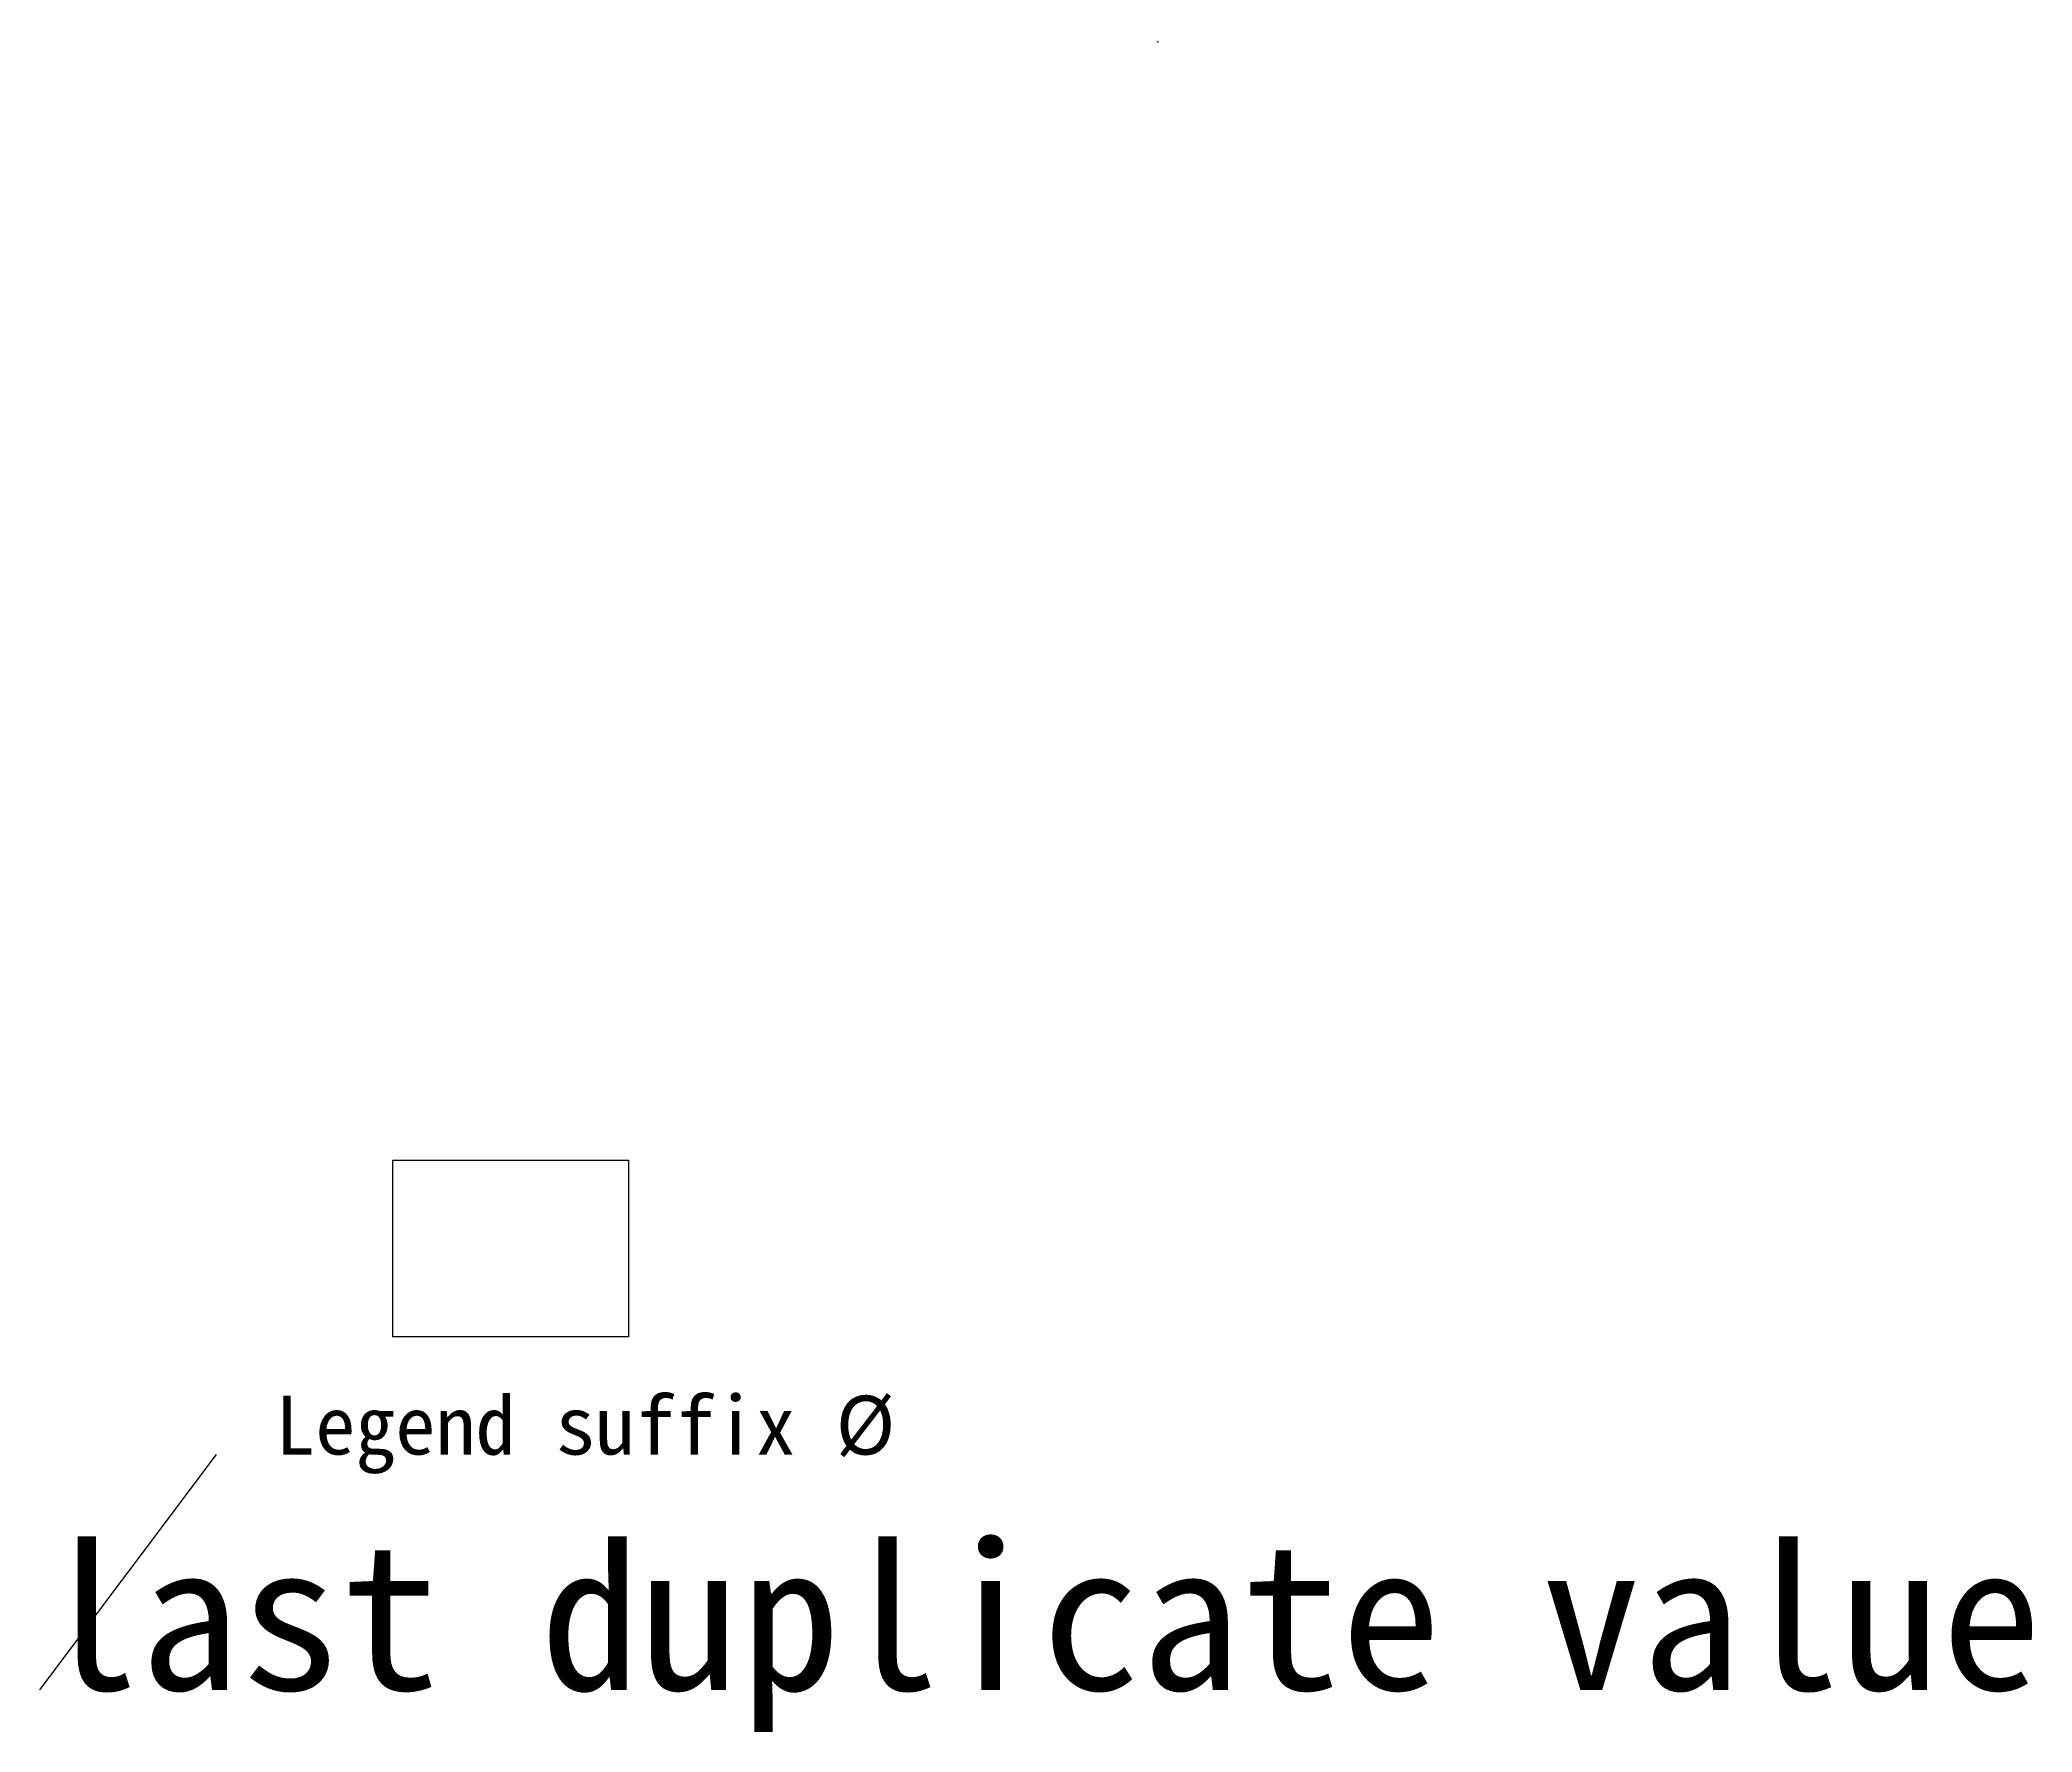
# Paper-space layout 'bLaD1' of a CAD drawing. Header units: metres. Extents: x 1 to 34.9, y 1.3 to 30.
import ezdxf
from ezdxf.enums import TextEntityAlignment as Align

# ---------------------------------------------------------------- set-up
doc = ezdxf.new("R2010")
doc.units = ezdxf.units.M
doc.layers.add('X-XX-AL-LEGENDA', color=7, linetype='Continuous')
picture_1 = doc.add_image_def('image1.png', size_in_pixel=(3, 2))

# ---------------------------------------------------------------- blocks, each defined once
blk = doc.blocks.new('Legenda Ø', base_point=(5, 7, 2))
blk.add_circle((5, 7), 1)
at = {"extrusion": (0.3, 0.4, 1), "oblique": -25, "width": 0.98, "flags": 2}
blk.add_attdef('TAG_12', text='', height=1.9, rotation=-145, dxfattribs=at).set_placement((13.6, 6.2, 2), align=Align.MIDDLE_RIGHT)
at = {"extrusion": (0, 0, -1), "width": 0.88, "flags": 1}
blk.add_attdef('TAG_7', text='', height=1.4, dxfattribs=at).set_placement((11.6, 7.2, 2), align=Align.BOTTOM_LEFT)
at = {"extrusion": (0, 0, -1), "oblique": 15, "flags": 1}
for tag, height, rotation, width, p in [('TAG_11', 1.8, 270, 0.96, (13.2, 6.4, 2)), ('PROJECTNAAM', 0.6, -90, 0.72, (8.4, 8.8, 2))]:
    blk.add_attdef(tag, text='', height=height, rotation=rotation, dxfattribs=dict(at, width=width)).set_placement(p, align=Align.BOTTOM_CENTER)
at = {"extrusion": (0.3, 0.4, 1), "oblique": 15, "width": 0.9, "flags": 2}
blk.add_attdef('TAG_8', text='', height=1.5, rotation=35, dxfattribs=at).set_placement((12, 7, 2), align=Align.MIDDLE_CENTER)
at = {"extrusion": (0.0001, 0.5, 1), "flags": 3}
blk.add_attdef('TAG_13', text='', height=2, rotation=-90, dxfattribs=at).set_placement((14, 6, 2), align=Align.TOP_LEFT)
at = {"extrusion": (0, 0, -1), "oblique": -25, "width": 0.8, "flags": 1}
blk.add_attdef('TAG_3', text='', height=1, rotation=180, dxfattribs=at).set_placement((10, 8, 2), align=Align.BOTTOM_RIGHT)
at = {"extrusion": (0.3, 0.4, 1), "width": 0.82, "flags": 2}
blk.add_attdef('TAG_4', text='', height=1.1, rotation=270, dxfattribs=at).set_placement((10.4, 7.8, 2), align=Align.MIDDLE_LEFT)
at = {"extrusion": (0.3, 0.4, 1), "oblique": -25, "width": 0.74, "flags": 2}
blk.add_attdef('TAG_0', text='', height=0.7, dxfattribs=at).set_placement((8.8, 8.6, 2), align=Align.MIDDLE_RIGHT)
for tag, p, height, rotation, width in [('DATUM1', (6, 8, 3), 0.5, -145, 0.7), ('TAG_10', (14.4, 4.4, 4.2), 1.7, 180, 0.94)]:
    blk.add_attdef(tag, p, '', height=height, rotation=rotation, dxfattribs=dict(width=width))
at = {"oblique": 15, "width": 0.78}
blk.add_attdef('TAG_2', text='', height=0.9, rotation=90, dxfattribs=at).set_placement((9.6, 8.2, 2), align=Align.CENTER)
at = {"oblique": -25, "width": 0.86}
blk.add_attdef('TAG_6', text='', height=1.3, rotation=-90, dxfattribs=at).set_placement((11.2, 7.4, 2), align=Align.RIGHT)
at = {"extrusion": (0.0001, 0.5, 1), "oblique": -25, "width": 0.92, "flags": 3}
blk.add_attdef('TAG_9', text='', height=1.6, rotation=90, dxfattribs=at).set_placement((12.4, 6.8, 2), align=Align.TOP_RIGHT)
at = {"extrusion": (0.0001, 0.5, 1), "oblique": 15, "width": 0.84, "flags": 3}
blk.add_attdef('TAG_5', text='', height=1.2, rotation=-145, dxfattribs=at).set_placement((10.8, 7.6, 2), align=Align.TOP_CENTER)
at = {"extrusion": (0.0001, 0.5, 1), "width": 0.76, "flags": 3}
blk.add_attdef('TAG_1', text='', height=0.8, rotation=35, dxfattribs=at).set_placement((9.2, 8.4, 2), align=Align.TOP_LEFT)

psp = doc.layouts.new('bLaD1')

# ---------------------------------------------------------------- linework, layer by layer
psp.add_line((1, 2), (4, 6))

# ---------------------------------------------------------------- block references
at = {"layer": 'X-XX-AL-LEGENDA', "color": 5}
ref = psp.add_blockref('Legenda Ø', (20, 30, 3), dxfattribs=dict(at, xscale=0.001, yscale=0.007, zscale=2, rotation=270))
ref.add_attrib('DATUM1', 'actual DATUM1', (20.007, 29.999, 5), dxfattribs={"layer": '0', "height": 0.000854, "rotation": 168.4687, "oblique": 432.7564, "width": 1.679152})
ref.add_attrib('TAG_0', 'actual TAG_0', dxfattribs={"layer": '0', "extrusion": (0.187112, -0.982337, 0.001637), "height": 0.62609, "oblique": -0.4365, "width": 0.003537, "flags": 2}).set_placement((25.214, 10.312, -25.736), align=Align.MIDDLE_RIGHT)
ref.add_attrib('TAG_2', 'actual TAG_2', dxfattribs={"layer": '0', "height": 0.000423, "oblique": 61.9357, "width": 11.605604}).set_placement((20.008, 29.995, 3), align=Align.CENTER)
ref.add_attrib('TAG_4', 'actual TAG_4', dxfattribs={"layer": '0', "extrusion": (0.187112, -0.982337, 0.001637), "height": 0.0047, "rotation": -89.6912, "oblique": 0.3088, "width": 171.547322, "flags": 2}).set_placement((25.225, 9.596, -25.736), align=Align.MIDDLE_LEFT)
ref.add_attrib('TAG_6', 'actual TAG_6', dxfattribs={"layer": '0', "height": 0.000381, "rotation": 180, "oblique": 287.0329, "width": 20.551665}).set_placement((20.003, 29.994, 3), align=Align.RIGHT)
ref.add_attrib('TAG_8', 'actual TAG_8', dxfattribs={"layer": '0', "extrusion": (0.187112, -0.982337, 0.001637), "height": 0.00941, "rotation": 89.9176, "oblique": 89.5092, "width": 73.562329, "flags": 2}).set_placement((25.235, 8.881, -25.736), align=Align.MIDDLE_CENTER)
ref.add_attrib('TAG_10', 'actual TAG_10', (19.982, 29.991, 7.4), dxfattribs={"layer": '0', "height": 0.0119, "rotation": 90, "width": 0.134286})
ref.add_attrib('TAG_12', 'default TAG_12', dxfattribs={"layer": '0', "extrusion": (0.187112, -0.982337, 0.001637), "height": 0.02103, "rotation": -90.0824, "oblique": 89.1345, "width": 45.427708, "flags": 2}).set_placement((25.246, 8.165, -25.736), align=Align.MIDDLE_RIGHT)
ref.add_attrib('TAG_0', 'last duplicate value', (1, 2), dxfattribs={"height": 2.5})

# ---------------------------------------------------------------- texts
psp.add_text('Legend suffix Ø', height=1).set_placement((5, 6))

# ---------------------------------------------------------------- pictures from other files: only their frames are drawn
image = psp.add_image(picture_1, insert=(7, 8), size_in_units=(4, 3))

doc.saveas('drawing.dxf')
